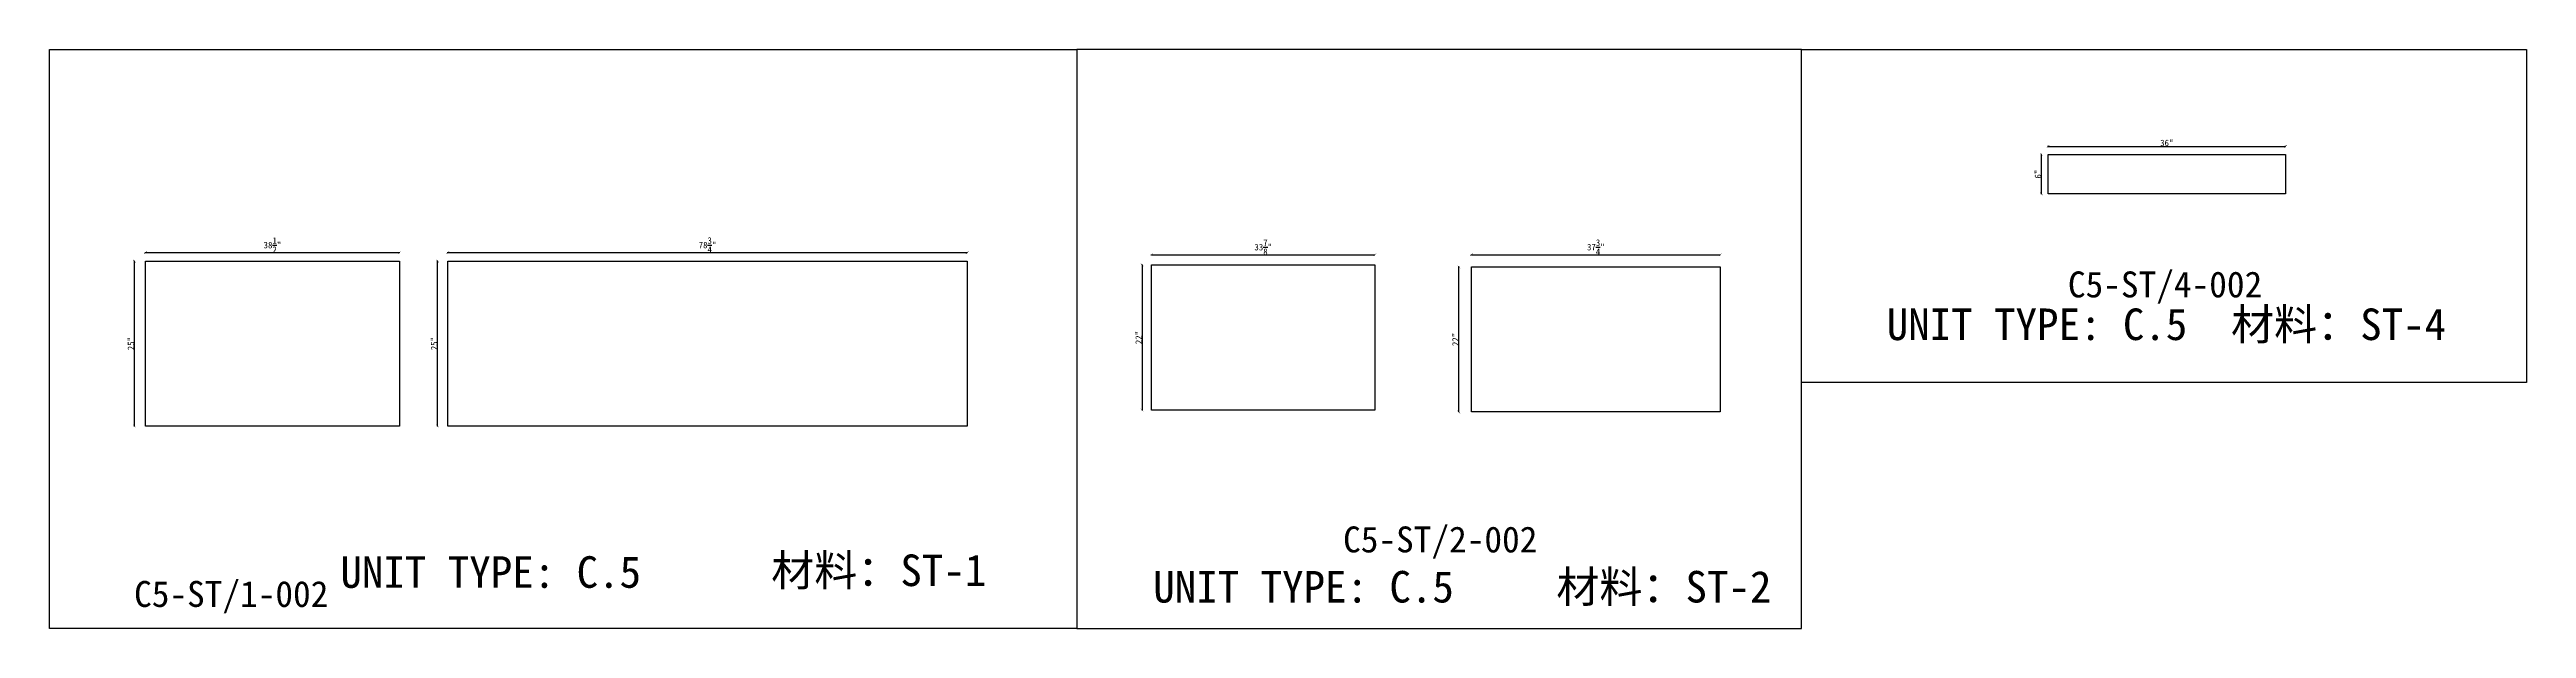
# Model space of a CAD drawing. Header units: millimetres. Extents: x -46966 to 138077, y -48408 to 2116.
# Drawn here: x 29598 to 39139, y -7223 to -4994 of the extents above; entities that cross this region are included whole.
import ezdxf
from ezdxf.enums import TextEntityAlignment as Align

# ---------------------------------------------------------------- set-up
doc = ezdxf.new("R2010")
doc.units = ezdxf.units.MM
doc.layers.add('PART_NUMBER', color=3, linetype='Continuous')
doc.styles.add('样式 1', font='')
doc.styles.get('样式 1').set_extended_font_data('NSimSun')
doc.dimstyles.new('副本 ISO-25', dxfattribs={"dimtxt": 25, "dimasz": 10, "dimexe": 1.5, "dimexo": 0.5, "dimtad": 1, "dimlfac": 0.03937, "dimlunit": 5, "dimtxsty": '样式 1', "dimblk": 'ARCHTICK', "dimcen": 2.5, "dimclrd": 256, "dimclrt": 1, "dimazin": 3, "dimtfac": 1, "dimtmove": 0, "dimatfit": 3, "dimfxlon": 1})

msp = doc.modelspace()

# ---------------------------------------------------------------- texts
at = {"style": '样式 1'}
for s, p in [('UNIT TYPE: C.5', (36674.483, -6112.473)), ('材料：ST-4', (38000.764, -6112.473)), ('UNIT TYPE: C.5', (30718.533, -7066.604)), ('材料：ST-1', (32377.82, -7059.949)), ('UNIT TYPE: C.5', (33849.308, -7123.278)), ('材料：ST-2', (35402.033, -7123.278))]:
    msp.add_text(s, height=121.5865, dxfattribs=at).set_placement(p)
at = {"layer": 'PART_NUMBER', "color": 3, "style": '样式 1'}
for s, p in [('C5-ST/4-002', (37746.719, -5898.146)), ('C5-ST/2-002', (34954.844, -6880.315)), ('C5-ST/1-002', (30297.963, -7090.315))]:
    msp.add_text(s, height=100, dxfattribs=at).set_placement(p, align=Align.MIDDLE_CENTER)

# ---------------------------------------------------------------- blocks, each defined once
blk = doc.blocks.new('_ArchTick')
at = {"color": 0, "linetype": 'ByBlock', "const_width": 0.15}
blk.add_lwpolyline([(-0.5, -0.5), (0.5, 0.5)], dxfattribs=at)
blk = doc.blocks.new('*D971')
at = {"color": 0, "lineweight": -2, "transparency": 16777216}
for p, q in [((29967.7, -5776.8), (29967.7, -5774.3)), ((30945.6, -5776.8), (30945.6, -5774.3))]:
    blk.add_line(p, q, dxfattribs=at)
at = {"lineweight": -2, "transparency": 16777216}
blk.add_line((29967.7, -5775.8), (30945.6, -5775.8), dxfattribs=at)
at = {"layer": 'Defpoints', "color": 0, "transparency": 16777216}
for p in [(29967.7, -5808.5), (30945.6, -5775.8), (30945.6, -5808.5)]:
    blk.add_point(p, dxfattribs=at)
at = {"lineweight": -2, "transparency": 16777216, "xscale": 10, "yscale": 10, "zscale": 10, "rotation": 180}
blk.add_blockref('_ArchTick', (29967.7, -5775.8), dxfattribs=at)
at = {"lineweight": -2, "transparency": 16777216, "xscale": 10, "yscale": 10, "zscale": 10}
blk.add_blockref('_ArchTick', (30945.6, -5775.8), dxfattribs=at)
at = {"color": 1, "transparency": 16777216, "insert": (30456.6, -5746.8), "char_height": 25, "attachment_point": 5, "style": '样式 1'}
blk.add_mtext('\\A1;38{\\H1x;\\S1/2;}"', dxfattribs=at)
blk = doc.blocks.new('*D972')
at = {"color": 0, "lineweight": -2, "transparency": 16777216}
for p, q in [((29925.7, -5808.5), (29923.2, -5808.5)), ((29925.7, -6443.5), (29923.2, -6443.5))]:
    blk.add_line(p, q, dxfattribs=at)
at = {"lineweight": -2, "transparency": 16777216}
blk.add_line((29924.7, -5808.5), (29924.7, -6443.5), dxfattribs=at)
at = {"layer": 'Defpoints', "color": 0, "transparency": 16777216}
for p in [(29967.7, -5808.5), (29924.7, -6443.5), (29967.7, -6443.5)]:
    blk.add_point(p, dxfattribs=at)
at = {"lineweight": -2, "transparency": 16777216, "xscale": 10, "yscale": 10, "zscale": 10}
for p, rotation in [((29924.7, -5808.5), 90), ((29924.7, -6443.5), 270)]:
    blk.add_blockref('_ArchTick', p, dxfattribs=dict(at, rotation=rotation))
at = {"color": 1, "transparency": 16777216, "insert": (29911.6, -6126), "char_height": 25, "attachment_point": 5, "rotation": 90, "style": '样式 1'}
blk.add_mtext('\\A1;25"', dxfattribs=at)
blk = doc.blocks.new('*D973')
at = {"color": 0, "lineweight": -2, "transparency": 16777216}
for p, q in [((31132.4, -5776.8), (31132.4, -5774.3)), ((33132.6, -5776.8), (33132.6, -5774.3))]:
    blk.add_line(p, q, dxfattribs=at)
at = {"lineweight": -2, "transparency": 16777216}
blk.add_line((31132.4, -5775.8), (33132.6, -5775.8), dxfattribs=at)
at = {"layer": 'Defpoints', "color": 0, "transparency": 16777216}
for p in [(31132.4, -5808.5), (33132.6, -5775.8), (33132.6, -5808.5)]:
    blk.add_point(p, dxfattribs=at)
at = {"lineweight": -2, "transparency": 16777216, "xscale": 10, "yscale": 10, "zscale": 10, "rotation": 180}
blk.add_blockref('_ArchTick', (31132.4, -5775.8), dxfattribs=at)
at = {"lineweight": -2, "transparency": 16777216, "xscale": 10, "yscale": 10, "zscale": 10}
blk.add_blockref('_ArchTick', (33132.6, -5775.8), dxfattribs=at)
at = {"color": 1, "transparency": 16777216, "insert": (32132.5, -5746.7), "char_height": 25, "attachment_point": 5, "style": '样式 1'}
blk.add_mtext('\\A1;78{\\H1x;\\S3/4;}"', dxfattribs=at)
blk = doc.blocks.new('*D974')
at = {"color": 0, "lineweight": -2, "transparency": 16777216}
for p, q in [((31094, -5808.5), (31091.5, -5808.5)), ((31094, -6443.5), (31091.5, -6443.5))]:
    blk.add_line(p, q, dxfattribs=at)
at = {"lineweight": -2, "transparency": 16777216}
blk.add_line((31093, -6443.5), (31093, -5808.5), dxfattribs=at)
at = {"layer": 'Defpoints', "color": 0, "transparency": 16777216}
for p in [(31093, -5808.5), (31132.4, -5808.5), (31132.4, -6443.5)]:
    blk.add_point(p, dxfattribs=at)
at = {"lineweight": -2, "transparency": 16777216, "xscale": 10, "yscale": 10, "zscale": 10}
for p, rotation in [((31093, -5808.5), 90), ((31093, -6443.5), 270)]:
    blk.add_blockref('_ArchTick', p, dxfattribs=dict(at, rotation=rotation))
at = {"color": 1, "transparency": 16777216, "insert": (31079.9, -6126), "char_height": 25, "attachment_point": 5, "rotation": 90, "style": '样式 1'}
blk.add_mtext('\\A1;25"', dxfattribs=at)
blk = doc.blocks.new('*D975')
at = {"color": 0, "lineweight": -2, "transparency": 16777216}
for p, q in [((33842.9, -5784.8), (33842.9, -5782.3)), ((34703.3, -5784.8), (34703.3, -5782.3))]:
    blk.add_line(p, q, dxfattribs=at)
at = {"lineweight": -2, "transparency": 16777216}
blk.add_line((33842.9, -5783.8), (34703.3, -5783.8), dxfattribs=at)
at = {"layer": 'Defpoints', "color": 0, "transparency": 16777216}
for p in [(34703.3, -5783.8), (33842.9, -5823.3), (34703.3, -5823.3)]:
    blk.add_point(p, dxfattribs=at)
at = {"lineweight": -2, "transparency": 16777216, "xscale": 10, "yscale": 10, "zscale": 10, "rotation": 180}
blk.add_blockref('_ArchTick', (33842.9, -5783.8), dxfattribs=at)
at = {"lineweight": -2, "transparency": 16777216, "xscale": 10, "yscale": 10, "zscale": 10}
blk.add_blockref('_ArchTick', (34703.3, -5783.8), dxfattribs=at)
at = {"color": 1, "transparency": 16777216, "insert": (34273.1, -5754.7), "char_height": 25, "attachment_point": 5, "style": '样式 1'}
blk.add_mtext('\\A1;33{\\H1x;\\S7/8;}"', dxfattribs=at)
blk = doc.blocks.new('*D976')
at = {"color": 0, "lineweight": -2, "transparency": 16777216}
for p, q in [((33807.3, -5823.3), (33804.8, -5823.3)), ((33807.3, -6382.1), (33804.8, -6382.1))]:
    blk.add_line(p, q, dxfattribs=at)
at = {"lineweight": -2, "transparency": 16777216}
blk.add_line((33806.3, -5823.3), (33806.3, -6382.1), dxfattribs=at)
at = {"layer": 'Defpoints', "color": 0, "transparency": 16777216}
for p in [(33842.9, -5823.3), (33806.3, -6382.1), (33842.9, -6382.1)]:
    blk.add_point(p, dxfattribs=at)
at = {"lineweight": -2, "transparency": 16777216, "xscale": 10, "yscale": 10, "zscale": 10}
for p, rotation in [((33806.3, -5823.3), 90), ((33806.3, -6382.1), 270)]:
    blk.add_blockref('_ArchTick', p, dxfattribs=dict(at, rotation=rotation))
at = {"color": 1, "transparency": 16777216, "insert": (33793.1, -6102.7), "char_height": 25, "attachment_point": 5, "rotation": 90, "style": '样式 1'}
blk.add_mtext('\\A1;22"', dxfattribs=at)
blk = doc.blocks.new('*D977')
at = {"color": 0, "lineweight": -2, "transparency": 16777216}
for p, q in [((35074.7, -5784.8), (35074.7, -5782.3)), ((36033.6, -5784.8), (36033.6, -5782.3))]:
    blk.add_line(p, q, dxfattribs=at)
at = {"lineweight": -2, "transparency": 16777216}
blk.add_line((35074.7, -5783.8), (36033.6, -5783.8), dxfattribs=at)
at = {"layer": 'Defpoints', "color": 0, "transparency": 16777216}
for p in [(36033.6, -5783.8), (35074.7, -5830.7), (36033.6, -5830.7)]:
    blk.add_point(p, dxfattribs=at)
at = {"lineweight": -2, "transparency": 16777216, "xscale": 10, "yscale": 10, "zscale": 10, "rotation": 180}
blk.add_blockref('_ArchTick', (35074.7, -5783.8), dxfattribs=at)
at = {"lineweight": -2, "transparency": 16777216, "xscale": 10, "yscale": 10, "zscale": 10}
blk.add_blockref('_ArchTick', (36033.6, -5783.8), dxfattribs=at)
at = {"color": 1, "transparency": 16777216, "insert": (35554.1, -5754.7), "char_height": 25, "attachment_point": 5, "style": '样式 1'}
blk.add_mtext('\\A1;37{\\H1x;\\S3/4;}"', dxfattribs=at)
blk = doc.blocks.new('*D978')
at = {"color": 0, "lineweight": -2, "transparency": 16777216}
for p, q in [((35027.6, -5830.7), (35025.1, -5830.7)), ((35027.6, -6389.5), (35025.1, -6389.5))]:
    blk.add_line(p, q, dxfattribs=at)
at = {"lineweight": -2, "transparency": 16777216}
blk.add_line((35026.6, -6389.5), (35026.6, -5830.7), dxfattribs=at)
at = {"layer": 'Defpoints', "color": 0, "transparency": 16777216}
for p in [(35026.6, -5830.7), (35074.7, -5830.7), (35074.7, -6389.5)]:
    blk.add_point(p, dxfattribs=at)
at = {"lineweight": -2, "transparency": 16777216, "xscale": 10, "yscale": 10, "zscale": 10}
for p, rotation in [((35026.6, -5830.7), 90), ((35026.6, -6389.5), 270)]:
    blk.add_blockref('_ArchTick', p, dxfattribs=dict(at, rotation=rotation))
at = {"color": 1, "transparency": 16777216, "insert": (35013.5, -6110.1), "char_height": 25, "attachment_point": 5, "rotation": 90, "style": '样式 1'}
blk.add_mtext('\\A1;22"', dxfattribs=at)
blk = doc.blocks.new('*D979')
at = {"color": 0, "lineweight": -2, "transparency": 16777216}
for p, q in [((37296.2, -5367.5), (37296.2, -5365)), ((38210.6, -5367.5), (38210.6, -5365))]:
    blk.add_line(p, q, dxfattribs=at)
at = {"lineweight": -2, "transparency": 16777216}
blk.add_line((37296.2, -5366.5), (38210.6, -5366.5), dxfattribs=at)
at = {"layer": 'Defpoints', "color": 0, "transparency": 16777216}
for p in [(37296.2, -5397.3), (38210.6, -5366.5), (38210.6, -5397.3)]:
    blk.add_point(p, dxfattribs=at)
at = {"lineweight": -2, "transparency": 16777216, "xscale": 10, "yscale": 10, "zscale": 10, "rotation": 180}
blk.add_blockref('_ArchTick', (37296.2, -5366.5), dxfattribs=at)
at = {"lineweight": -2, "transparency": 16777216, "xscale": 10, "yscale": 10, "zscale": 10}
blk.add_blockref('_ArchTick', (38210.6, -5366.5), dxfattribs=at)
at = {"color": 1, "transparency": 16777216, "insert": (37753.4, -5353.4), "char_height": 25, "attachment_point": 5, "style": '样式 1'}
blk.add_mtext('\\A1;36"', dxfattribs=at)
blk = doc.blocks.new('*D980')
at = {"color": 0, "lineweight": -2, "transparency": 16777216}
for p, q in [((37271.3, -5397.3), (37268.8, -5397.3)), ((37271.3, -5549.7), (37268.8, -5549.7))]:
    blk.add_line(p, q, dxfattribs=at)
at = {"lineweight": -2, "transparency": 16777216}
blk.add_line((37270.3, -5549.7), (37270.3, -5397.3), dxfattribs=at)
at = {"layer": 'Defpoints', "color": 0, "transparency": 16777216}
for p in [(37270.3, -5397.3), (37296.2, -5397.3), (37296.2, -5549.7)]:
    blk.add_point(p, dxfattribs=at)
at = {"lineweight": -2, "transparency": 16777216, "xscale": 10, "yscale": 10, "zscale": 10}
for p, rotation in [((37270.3, -5397.3), 90), ((37270.3, -5549.7), 270)]:
    blk.add_blockref('_ArchTick', p, dxfattribs=dict(at, rotation=rotation))
at = {"color": 1, "transparency": 16777216, "insert": (37257.2, -5473.5), "char_height": 25, "attachment_point": 5, "rotation": 90, "style": '样式 1'}
blk.add_mtext('\\A1;6"', dxfattribs=at)

# ---------------------------------------------------------------- dimensions: what is measured, and where the dimension line sits
for base, p1, p2, picture, middle in [((38210.574, -5366.48), (37296.174, -5397.316), (38210.574, -5397.316), '*D979', (37753.374, -5353.355)), ((30945.598, -5775.791), (29967.698, -5808.466), (30945.598, -5808.466), '*D971', (30456.648, -5746.768)), ((33132.603, -5775.791), (31132.353, -5808.466), (33132.603, -5808.466), '*D973', (32132.478, -5746.698)), ((34703.343, -5783.829), (33842.918, -5823.256), (34703.343, -5823.256), '*D975', (34273.131, -5754.736)), ((36033.556, -5783.829), (35074.706, -5830.686), (36033.556, -5830.686), '*D977', (35554.131, -5754.736))]:
    dim = msp.add_linear_dim(base=base, p1=p1, p2=p2, dimstyle='副本 ISO-25')
    dim.commit()
    dim.dimension.update_dxf_attribs({"geometry": picture, "text_midpoint": middle})
for base, p1, p2, picture, middle in [((37270.339, -5397.316), (37296.174, -5549.716), (37296.174, -5397.316), '*D980', (37257.214, -5473.516)), ((29924.744, -6443.466), (29967.698, -5808.466), (29967.698, -6443.466), '*D972', (29911.619, -6125.966)), ((31092.997, -5808.466), (31132.353, -6443.466), (31132.353, -5808.466), '*D974', (31079.872, -6125.966)), ((33806.272, -6382.056), (33842.918, -5823.256), (33842.918, -6382.056), '*D976', (33793.147, -6102.656)), ((35026.597, -5830.686), (35074.706, -6389.486), (35074.706, -5830.686), '*D978', (35013.472, -6110.086))]:
    dim = msp.add_linear_dim(base=base, p1=p1, p2=p2, angle=90, dimstyle='副本 ISO-25')
    dim.commit()
    dim.dimension.update_dxf_attribs({"geometry": picture, "text_midpoint": middle})

# ---------------------------------------------------------------- linework, layer by layer
at = {"color": 1}
for points in [[(29598.099, -4993.579), (33554.981, -4993.579), (33554.981, -7223.146), (29598.099, -7223.146)], [(33554.981, -7223.146), (36346.855, -7223.146), (36346.855, -4993.579), (33554.981, -4993.579)], [(36346.855, -4993.579), (39138.729, -4993.579), (39138.729, -6275.977), (36346.855, -6275.977)]]:
    msp.add_lwpolyline(points, close=True, dxfattribs=at)
for points in [[(37296.174, -5397.316), (38210.574, -5397.316), (38210.574, -5549.716), (37296.174, -5549.716)], [(29967.698, -5808.466), (30945.598, -5808.466), (30945.598, -6443.466), (29967.698, -6443.466)], [(31132.353, -5808.466), (33132.603, -5808.466), (33132.603, -6443.466), (31132.353, -6443.466)], [(33842.918, -5823.256), (34703.343, -5823.256), (34703.343, -6382.056), (33842.918, -6382.056)], [(35074.706, -5830.686), (36033.556, -5830.686), (36033.556, -6389.486), (35074.706, -6389.486)]]:
    msp.add_lwpolyline(points, close=True)

msp.set_redraw_order([(e.dxf.handle, doc.entitydb.next_handle()) for e in msp.query("TEXT MTEXT ATTDEF DIMENSION ARC_DIMENSION")])  # texts and dimensions are drawn at this point

doc.saveas('drawing.dxf')
